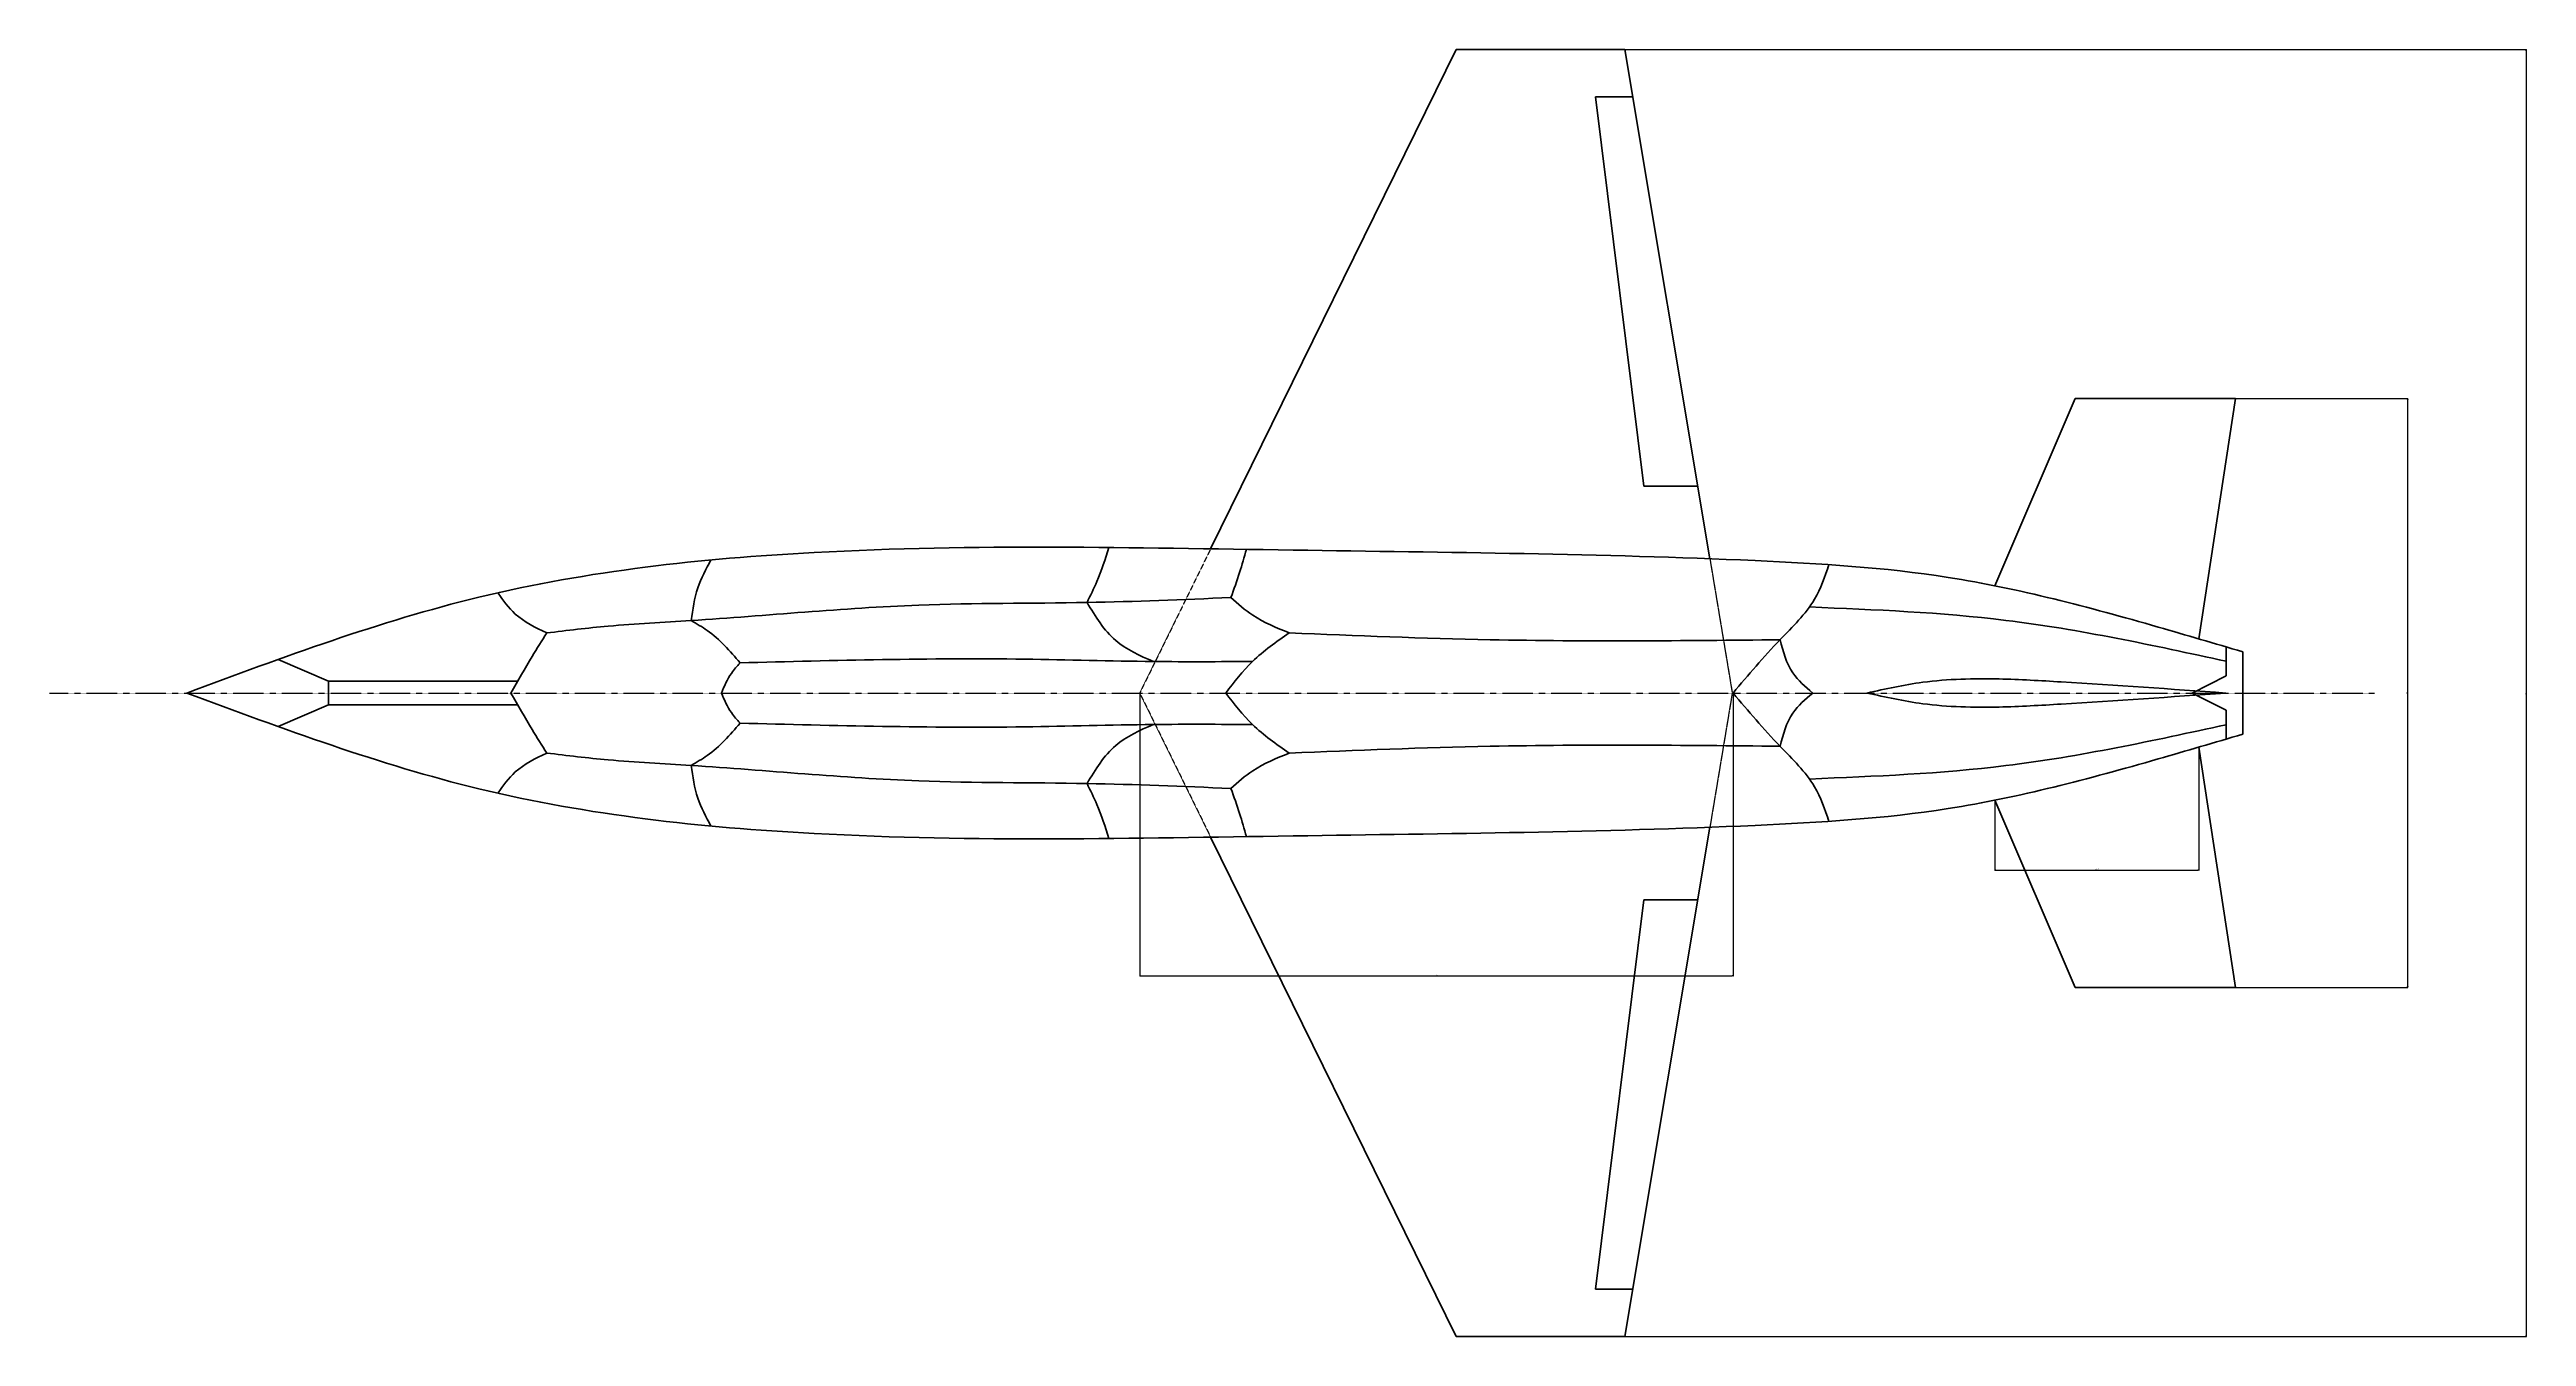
# Model space of a CAD drawing. Header units: millimetres. Extents: x 38559 to 1932156, y -475559 to 1027176.
# Drawn here: x 38559 to 53319, y 10722 to 18395 of the extents above; entities that cross this region are included whole.
import ezdxf

# ---------------------------------------------------------------- set-up
doc = ezdxf.new("R2010")
doc.units = ezdxf.units.MM
doc.linetypes.add('CENTER', pattern=[2, 1.25, -0.25, 0.25, -0.25])
doc.linetypes.add('DASHED', pattern=[0.75, 0.5, -0.25])
for name, color, linetype, lineweight in [('_axes (Оси)', 6, 'CENTER', 30), ('_basic (Основной)', 4, 'Continuous', 60), ('_contour (Тонкий)', 7, 'Continuous', 30), ('_invisible (Невидимый)', 1, 'DASHED', 30)]:
    doc.layers.add(name, color=color, linetype=linetype, lineweight=lineweight)
doc.styles.add('ESKD', font='eskd.shx', dxfattribs={"oblique": 15, "height": 5})
doc.dimstyles.new('ESKD', dxfattribs={"dimtxt": 5, "dimasz": 5, "dimexe": 2, "dimexo": 0, "dimgap": 2, "dimtad": 1, "dimtoh": 1, "dimzin": 12, "dimdsep": 46, "dimtxsty": 'ESKD', "dimblk1": 'OPEN', "dimblk2": 'OPEN', "dimsah": 1, "dimcen": 5, "dimclrd": 256, "dimclre": 256, "dimclrt": 2, "dimadec": 0, "dimazin": 0, "dimtfac": 1, "dimtmove": 0, "dimatfit": 3, "dimldrblk": 'OPEN', "dimfxl": 1, "dimtolj": 1, "dimtzin": 12, "dimlwd": -1, "dimlwe": -1, "dimarcsym": 0})

# ---------------------------------------------------------------- blocks, each defined once
blk = doc.blocks.new('_OPEN')
at = {"color": 0, "linetype": 'ByBlock'}
for p, q in [((-1, 0.2), (0, 0)), ((0, 0), (-1, -0.2)), ((0, 0), (-1, 0))]:
    blk.add_line(p, q, dxfattribs=at)
blk = doc.blocks.new('*D45')
at = {"layer": '_contour (Тонкий)', "transparency": 16777216}
for p, q in [((47947, 18395), (53319, 18395)), ((53317, 18390), (53317, 10727)), ((47947, 10722), (53319, 10722))]:
    blk.add_line(p, q, dxfattribs=at)
at = {"layer": 'Defpoints', "color": 0, "transparency": 16777216}
for p in [(47947, 18395), (47947, 10722), (53317, 10722)]:
    blk.add_point(p, dxfattribs=at)
at = {"layer": '_contour (Тонкий)', "transparency": 16777216, "xscale": 5, "yscale": 5, "zscale": 5}
for p, rotation in [((53317, 18395), 90), ((53317, 10722), 270)]:
    blk.add_blockref('_OPEN', p, dxfattribs=dict(at, rotation=rotation))
at = {"layer": '_contour (Тонкий)', "color": 2, "transparency": 16777216, "insert": (53313, 14559), "char_height": 5, "attachment_point": 5, "rotation": 90, "style": 'ESKD'}
blk.add_mtext('\\A1;7672.52', dxfattribs=at)
blk = doc.blocks.new('*D47')
at = {"layer": '_contour (Тонкий)', "transparency": 16777216}
for p, q in [((51586, 16314), (52613, 16314)), ((52611, 16309), (52611, 12808)), ((51586, 12803), (52613, 12803))]:
    blk.add_line(p, q, dxfattribs=at)
at = {"layer": 'Defpoints', "color": 0, "transparency": 16777216}
for p in [(51586, 16314), (51586, 12803), (52611, 12803)]:
    blk.add_point(p, dxfattribs=at)
at = {"layer": '_contour (Тонкий)', "transparency": 16777216, "xscale": 5, "yscale": 5, "zscale": 5}
for p, rotation in [((52611, 16314), 90), ((52611, 12803), 270)]:
    blk.add_blockref('_OPEN', p, dxfattribs=dict(at, rotation=rotation))
at = {"layer": '_contour (Тонкий)', "color": 2, "transparency": 16777216, "insert": (52606, 14559), "char_height": 5, "attachment_point": 5, "rotation": 90, "style": 'ESKD'}
blk.add_mtext('\\A1;3510.81', dxfattribs=at)
blk = doc.blocks.new('*D57')
at = {"layer": '_contour (Тонкий)', "transparency": 16777216}
for p, q in [((45056, 14559), (45056, 12871)), ((48591, 14559), (48591, 12871)), ((45061, 12873), (48586, 12873))]:
    blk.add_line(p, q, dxfattribs=at)
at = {"layer": 'Defpoints', "color": 0, "transparency": 16777216}
for p in [(45056, 14559), (48591, 14559), (48591, 12873)]:
    blk.add_point(p, dxfattribs=at)
at = {"layer": '_contour (Тонкий)', "transparency": 16777216, "xscale": 5, "yscale": 5, "zscale": 5, "rotation": 180}
blk.add_blockref('_OPEN', (45056, 12873), dxfattribs=at)
at = {"layer": '_contour (Тонкий)', "transparency": 16777216, "xscale": 5, "yscale": 5, "zscale": 5}
blk.add_blockref('_OPEN', (48591, 12873), dxfattribs=at)
at = {"layer": '_contour (Тонкий)', "color": 2, "transparency": 16777216, "insert": (46823, 12877), "char_height": 5, "attachment_point": 5, "style": 'ESKD'}
blk.add_mtext('\\A1;3535.42', dxfattribs=at)
blk = doc.blocks.new('*D59')
at = {"layer": '_contour (Тонкий)', "transparency": 16777216}
for p, q in [((51366, 14236), (51366, 13501)), ((50152, 13920), (50152, 13501)), ((50157, 13503), (51361, 13503))]:
    blk.add_line(p, q, dxfattribs=at)
at = {"layer": 'Defpoints', "color": 0, "transparency": 16777216}
for p in [(51366, 14236), (50152, 13920), (51366, 13503)]:
    blk.add_point(p, dxfattribs=at)
at = {"layer": '_contour (Тонкий)', "transparency": 16777216, "xscale": 5, "yscale": 5, "zscale": 5, "rotation": 180}
blk.add_blockref('_OPEN', (50152, 13503), dxfattribs=at)
at = {"layer": '_contour (Тонкий)', "transparency": 16777216, "xscale": 5, "yscale": 5, "zscale": 5}
blk.add_blockref('_OPEN', (51366, 13503), dxfattribs=at)
at = {"layer": '_contour (Тонкий)', "color": 2, "transparency": 16777216, "insert": (50759, 13508), "char_height": 5, "attachment_point": 5, "style": 'ESKD'}
blk.add_mtext('\\A1;1214.17', dxfattribs=at)

msp = doc.modelspace()

# ---------------------------------------------------------------- linework, layer by layer
at = {"layer": '_axes (Оси)', "transparency": 33554687}
msp.add_line((38559.166, 14558.697), (52413.58, 14558.697), dxfattribs=at)
at = {"layer": '_basic (Основной)', "transparency": 33554687}
for p, q in [((46941.944, 18394.958), (45478.302, 15418.422)), ((46941.944, 18394.958), (47946.883, 18394.958)), ((47946.883, 18394.958), (48453.133, 15359.174)), ((47993.925, 18112.867), (47770.744, 18112.867)), ((48059.358, 15792.489), (47770.744, 18112.867)), ((50630.338, 16314.1), (50152.139, 15197.814)), ((50630.338, 16314.1), (51585.776, 16314.1)), ((51585.776, 16314.1), (51366.308, 14881.714)), ((48380.873, 15792.489), (48059.358, 15792.489)), ((51529.3, 14833.792), (51529.3, 14661.829)), ((51629.626, 14804.193), (51629.626, 14558.697)), ((40220.802, 14628.697), (39921.173, 14758.509)), ((40220.802, 14558.697), (40220.802, 14628.697)), ((40220.802, 14628.697), (41348.189, 14628.697)), ((51529.3, 14661.829), (51327.856, 14558.697)), ((40220.802, 14488.697), (39921.173, 14358.886)), ((40220.802, 14558.697), (40220.802, 14488.697)), ((40220.802, 14488.697), (41348.189, 14488.697)), ((51529.3, 14455.565), (51327.856, 14558.697)), ((51629.626, 14313.202), (51629.626, 14558.697)), ((51529.3, 14283.602), (51529.3, 14455.565)), ((51585.776, 12803.294), (51366.308, 14235.68)), ((50630.338, 12803.294), (50152.139, 13919.581)), ((47946.883, 10722.436), (48453.133, 13758.221)), ((46941.944, 10722.436), (45478.302, 13698.973)), ((48059.358, 13324.905), (47770.744, 11004.527)), ((48380.873, 13324.905), (48059.358, 13324.905)), ((50630.338, 12803.294), (51585.776, 12803.294)), ((47993.925, 11004.527), (47770.744, 11004.527)), ((46941.944, 10722.436), (47946.883, 10722.436))]:
    msp.add_line(p, q, dxfattribs=at)
for points in [[(39378.228, 14558.697), (41117.32, 15129.458), (43116.123, 15396.371), (45970.458, 15410.554), (48722.626, 15348.014), (49873.13, 15247.874), (51123.766, 14952.118), (51629.626, 14804.193)], [(42500.73, 15351.709), (42422.543, 15185.395), (42382.296, 14990.495)], [(44871.95, 15426.275), (44800.068, 15222.79), (44741.695, 15098.35)], [(45691.625, 15415.006), (45650.935, 15277.013), (45598.943, 15127.628)], [(49162.763, 15323.959), (49076.307, 15117.28), (48871.757, 14876.938), (48590.977, 14558.697)], [(41229.983, 15155.878), (41334.187, 15029.665), (41521.831, 14916.708)], [(41521.831, 14916.708), (41888.05, 14957.137), (42382.296, 14990.495), (43739.261, 15082.664), (44741.695, 15098.35), (45598.943, 15127.628)], [(44741.695, 15098.35), (44912.474, 14871.389), (45136.811, 14746.434)], [(45598.943, 15127.628), (45729.116, 15022.077), (45947.12, 14916.922)], [(49046.398, 15071.444), (50216.423, 14991.894), (51529.3, 14747.811)], [(41521.831, 14916.708), (41435.131, 14776.921), (41308.186, 14558.697)], [(42382.296, 14990.495), (42478.49, 14931.367), (42674.112, 14738.387)], [(45947.12, 14916.922), (45727.746, 14746.496), (45567.844, 14558.697)], [(45947.12, 14916.922), (47144.328, 14876.255), (48871.757, 14876.255)], [(42674.112, 14738.387), (44370.568, 14760.378), (45136.811, 14746.434), (45727.746, 14746.434)], [(48871.094, 14876.248), (48946.89, 14678.807), (49066.198, 14558.697)], [(42674.112, 14738.387), (42622.312, 14675.868), (42563.352, 14558.697)], [(49390.053, 14558.697), (49721.688, 14622.475), (50176.649, 14642.196), (50547.384, 14624.854), (51527.459, 14558.697)], [(39378.228, 14558.697), (41117.32, 13987.937), (43116.123, 13721.023), (45970.458, 13706.84), (48722.626, 13769.38), (49873.13, 13869.52), (51123.766, 14165.276), (51629.626, 14313.202)], [(41521.831, 14200.686), (41435.131, 14340.474), (41308.186, 14558.697)], [(42674.112, 14379.008), (42622.312, 14441.526), (42563.352, 14558.697)], [(45947.12, 14200.472), (45727.746, 14370.898), (45567.844, 14558.697)], [(49162.763, 13793.435), (49076.307, 14000.115), (48871.757, 14240.457), (48590.977, 14558.697)], [(48871.094, 14241.146), (48946.89, 14438.587), (49066.198, 14558.697)], [(49390.053, 14558.697), (49721.688, 14494.92), (50176.649, 14475.198), (50547.384, 14492.54), (51527.459, 14558.697)], [(42382.296, 14126.9), (42478.49, 14186.028), (42674.112, 14379.008)], [(42674.112, 14379.008), (44370.568, 14357.016), (45136.811, 14370.96), (45727.746, 14370.96)], [(44741.695, 14019.044), (44912.474, 14246.006), (45136.811, 14370.96)], [(49046.398, 14045.95), (50216.423, 14125.5), (51529.3, 14369.584)], [(41229.983, 13961.517), (41334.187, 14087.73), (41521.831, 14200.686)], [(41521.831, 14200.686), (41888.05, 14160.257), (42382.296, 14126.9), (43739.261, 14034.73), (44741.695, 14019.044), (45598.943, 13989.766)], [(45598.943, 13989.766), (45729.116, 14095.317), (45947.12, 14200.472)], [(45947.12, 14200.472), (47144.328, 14241.139), (48871.757, 14241.139)], [(42500.73, 13765.686), (42422.543, 13932), (42382.296, 14126.9)], [(44871.95, 13691.12), (44800.068, 13894.604), (44741.695, 14019.044)], [(45691.625, 13702.388), (45650.935, 13840.381), (45598.943, 13989.766)]]:
    msp.add_spline(points, degree=3, dxfattribs=at)
at = {"layer": '_invisible (Невидимый)', "transparency": 33554687}
for p, q in [((45478.302, 15418.422), (45055.552, 14558.697)), ((48453.133, 15359.174), (48586.621, 14558.697)), ((45055.552, 14558.697), (45478.302, 13698.973)), ((48586.621, 14558.697), (48453.133, 13758.221))]:
    msp.add_line(p, q, dxfattribs=at)

# ---------------------------------------------------------------- dimensions: what is measured, and where the dimension line sits
at = {"layer": '_contour (Тонкий)', "transparency": 33554687}
for base, p1, p2, picture, middle in [((53317.231, 10722.436), (47946.883, 18394.958), (47946.883, 10722.436), '*D45', (53312.731, 14558.697)), ((52610.618, 12803.294), (51585.776, 16314.1), (51585.776, 12803.294), '*D47', (52606.118, 14558.697))]:
    dim = msp.add_linear_dim(base=base, p1=p1, p2=p2, angle=90, dimstyle='ESKD', dxfattribs=at)
    dim.commit()
    dim.dimension.update_dxf_attribs({"geometry": picture, "text_midpoint": middle})
for base, p1, p2, picture, middle in [((48590.9773, 12872.9611), (45055.5525, 14558.6971), (48590.9773, 14558.6971), '*D57', (46823.2649, 12877.4611)), ((51366.308, 13503.1), (50152.139, 13919.581), (51366.308, 14235.68), '*D59', (50759.223, 13507.6))]:
    dim = msp.add_linear_dim(base=base, p1=p1, p2=p2, dimstyle='ESKD', dxfattribs=at)
    dim.commit()
    dim.dimension.update_dxf_attribs({"geometry": picture, "text_midpoint": middle})

doc.saveas('drawing.dxf')
